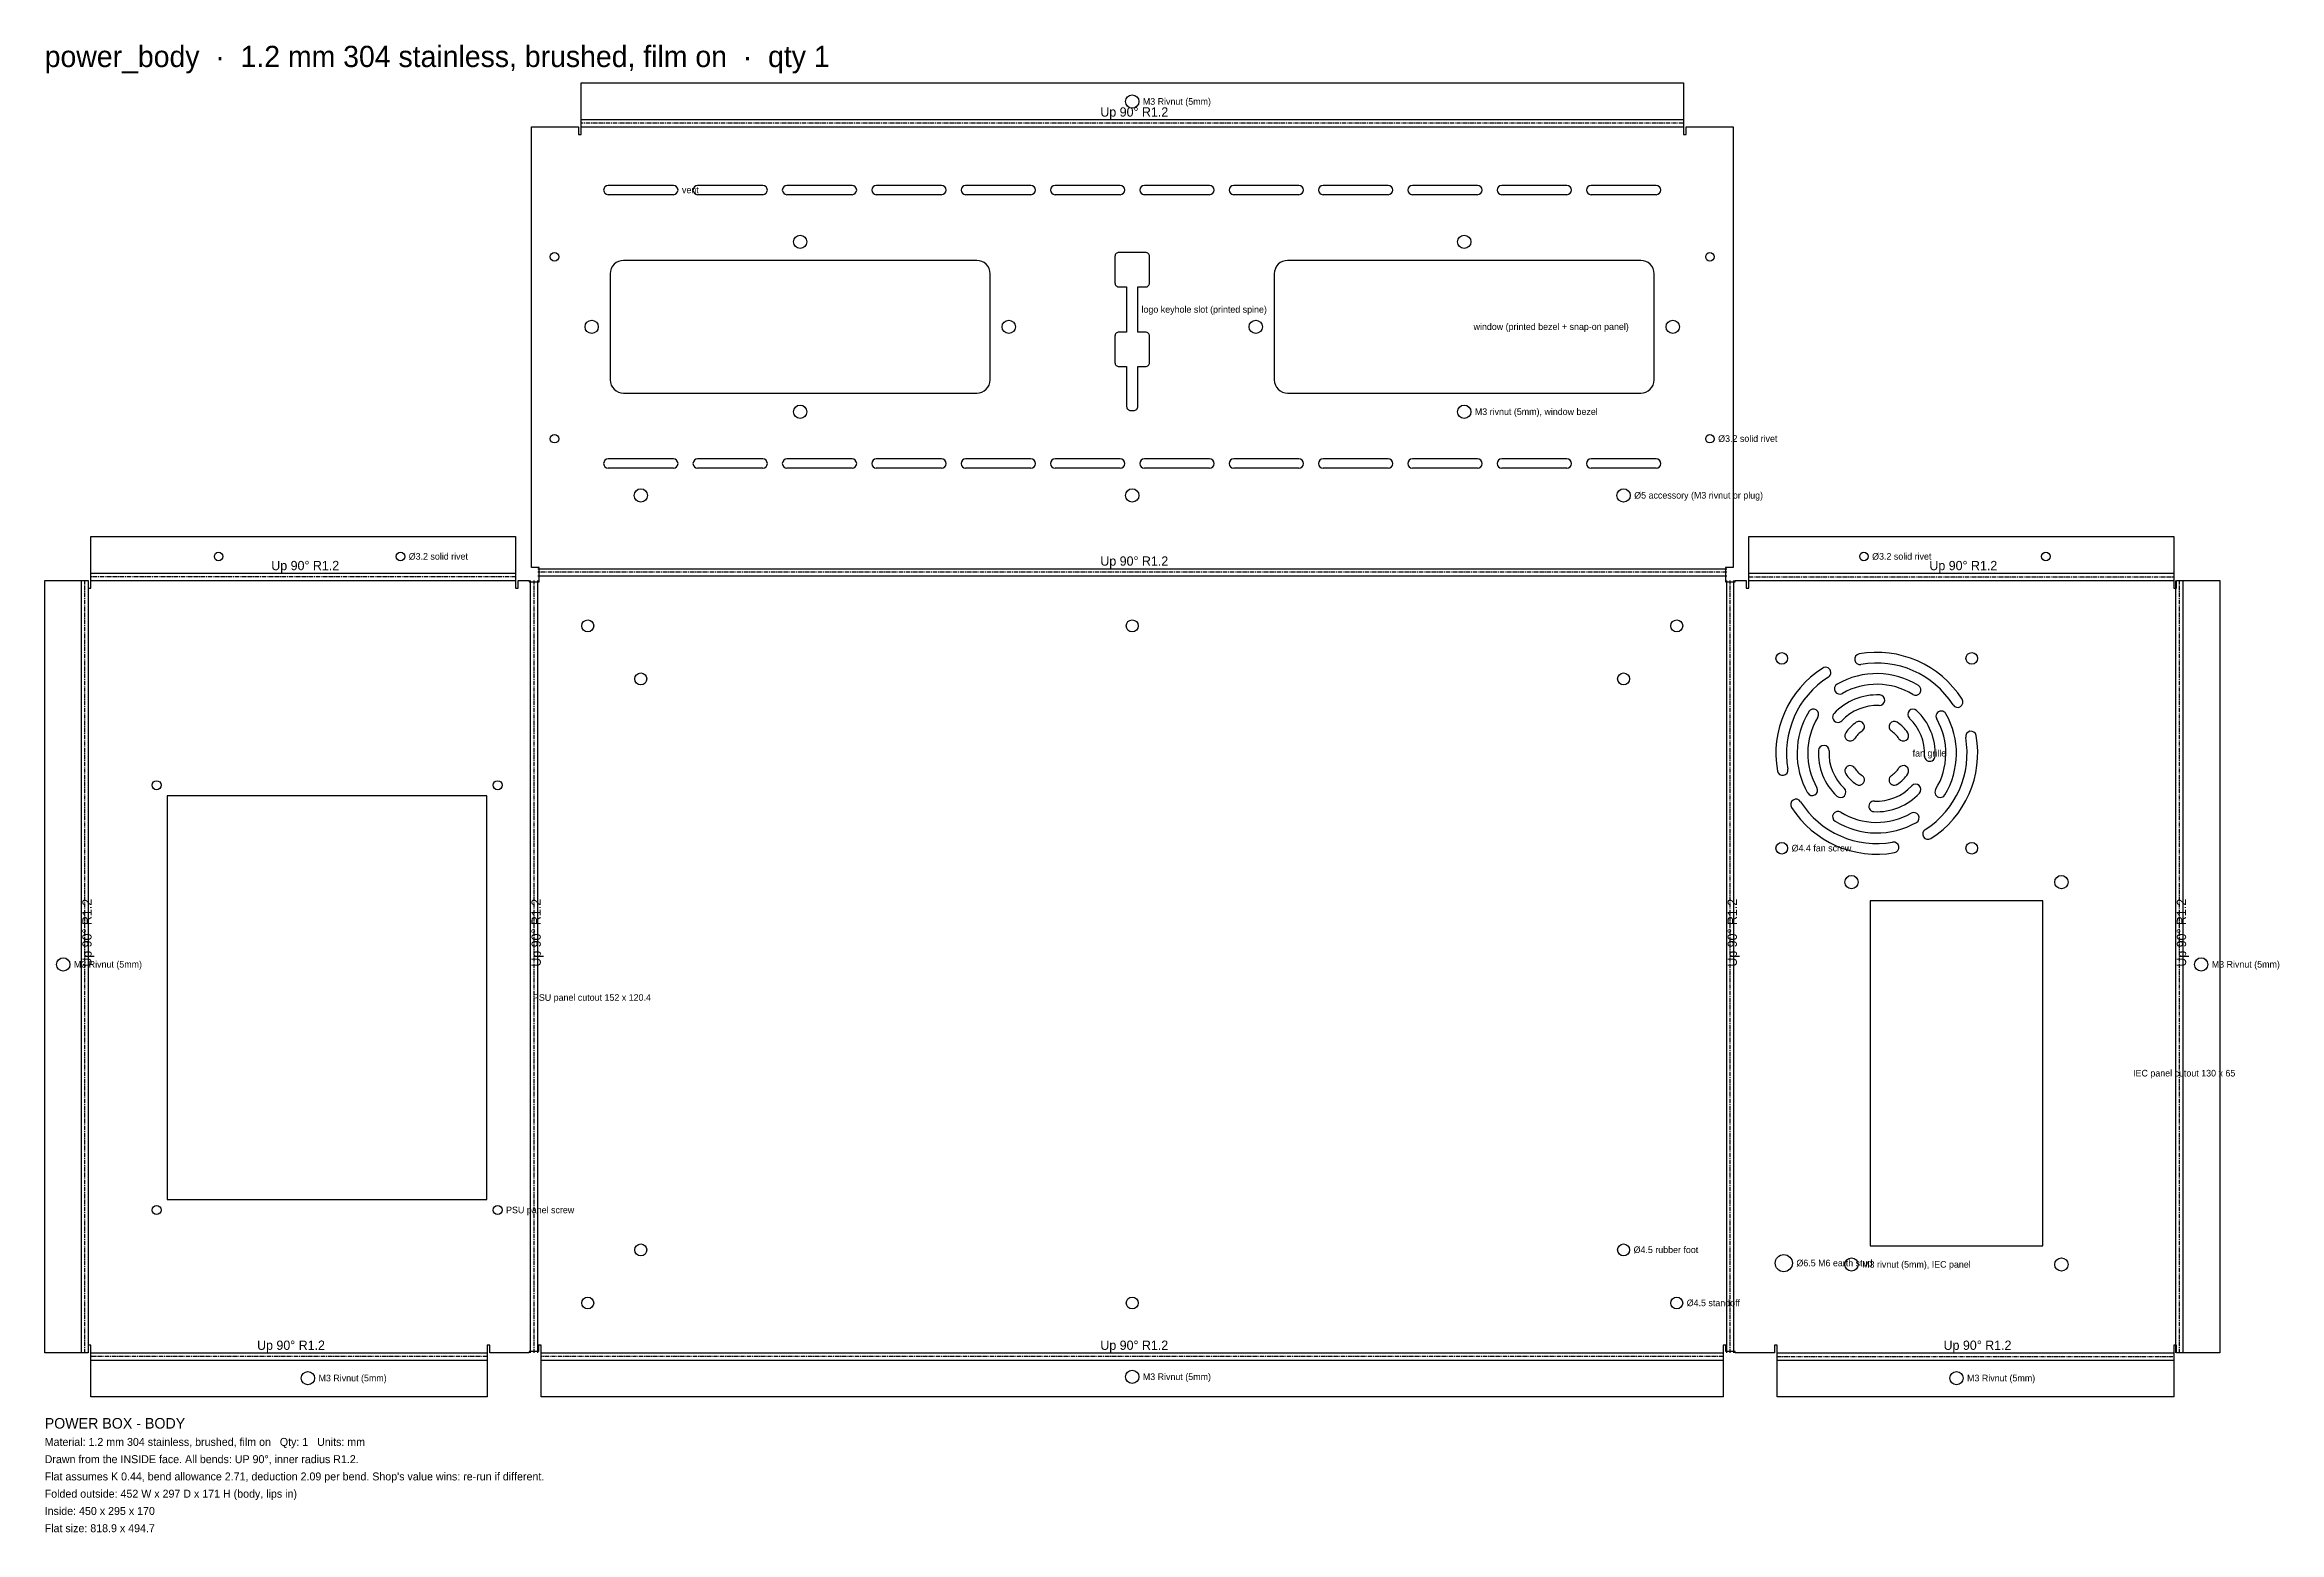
# Model space of a CAD drawing. Header units: millimetres. Extents: x 0 to 1371, y -1092 to 53.
# Drawn here: x 0 to 841, y -1092 to -532 of the extents above; entities that cross this region are included whole.
import ezdxf

# ---------------------------------------------------------------- set-up
doc = ezdxf.new("R2010")
doc.units = ezdxf.units.MM
doc.linetypes.add('CENTER2', pattern=[2.541, 1.587, -0.318, 0.318, -0.318])
for name, color, linetype in [('Bend Center', 1, 'CENTER2'), ('Bend Notes', 3, 'CONTINUOUS'), ('Leaders', 5, 'CONTINUOUS'), ('Part Labels', 2, 'Continuous'), ('Title', 7, 'CONTINUOUS'), ('Visible', 7, 'CONTINUOUS'), ('Visible Narrow', 8, 'CONTINUOUS')]:
    doc.layers.add(name, color=color, linetype=linetype)

msp = doc.modelspace()

# ---------------------------------------------------------------- texts
at = {"layer": 'Bend Notes'}
for p in [(397.43, -559.26), (85.31, -730.07), (397.43, -728.37), (709.54, -730.07), (79.96, -1023.68), (397.43, -1023.68), (714.89, -1023.68)]:
    msp.add_text('Up 90%%D R1.2', height=3.5, dxfattribs=at).set_placement(p)
for p in [(17.66, -879.38), (186.77, -879.38), (637.09, -879.38), (806.2, -879.38)]:
    msp.add_text('Up 90%%D R1.2', height=3.5, rotation=90, dxfattribs=at).set_placement(p)
at = {"layer": 'Leaders'}
for s, p in [('M3 Rivnut (5mm)', (413.43, -554.8)), ('vent', (239.93, -588.11)), ('logo keyhole slot (printed spine)', (412.93, -633.11)), ('window (printed bezel + snap-on panel)', (537.93, -639.61)), ('M3 rivnut (5mm), window bezel', (538.43, -671.61)), ('%%c3.2 solid rivet', (630.03, -681.75)), ('%%c5 accessory (M3 rivnut or plug)', (598.43, -703.11)), ('%%c3.2 solid rivet', (137.05, -726.11)), ('%%c3.2 solid rivet', (688, -726.11)), ('fan grille', (703.24, -800.23)), ('%%c4.4 fan screw', (657.69, -835.98)), ('M3 Rivnut (5mm)', (11, -879.73)), ('M3 Rivnut (5mm)', (815.86, -879.73)), ('PSU panel cutout 152 x 120.4', (183.81, -892.23)), ('IEC panel cutout 130 x 65', (786.24, -920.73)), ('PSU panel screw', (173.71, -972.23)), ('%%c4.5 rubber foot', (598.18, -987.23)), ('%%c6.5 M6 earth stud', (659.49, -992.23)), ('M3 rivnut (5mm), IEC panel', (684.24, -992.73)), ('%%c4.5 standoff', (618.18, -1007.23)), ('M3 Rivnut (5mm)', (103.11, -1035.54)), ('M3 Rivnut (5mm)', (413.43, -1035.04)), ('M3 Rivnut (5mm)', (723.74, -1035.54))]:
    msp.add_text(s, height=2.5, dxfattribs=at).set_placement(p)
at = {"layer": 'Part Labels'}
msp.add_text('power_body  ·  1.2 mm 304 stainless, brushed, film on  ·  qty 1', height=8, dxfattribs=at).set_placement((0, -540.6))
at = {"layer": 'Title'}
for s, height, p in [('POWER BOX - BODY', 4, (0, -1053.34)), ('Material: 1.2 mm 304 stainless, brushed, film on   Qty: 1   Units: mm', 3, (0, -1059.84)), ('Drawn from the INSIDE face. All bends: UP 90%%D, inner radius R1.2.', 3, (0, -1066.34)), ("Flat assumes K 0.44, bend allowance 2.71, deduction 2.09 per bend. Shop's value wins: re-run if different.", 3, (0, -1072.84)), ('Folded outside: 452 W x 297 D x 171 H (body, lips in)', 3, (0, -1079.34)), ('Inside: 450 x 295 x 170', 3, (0, -1085.84)), ('Flat size: 818.9 x 494.7', 3, (0, -1092.34))]:
    msp.add_text(s, height=height, dxfattribs=at).set_placement(p)

# ---------------------------------------------------------------- linework, layer by layer
at = {"layer": 'Bend Center'}
for p, q in [((616.93, -561.76), (201.93, -561.76)), ((633.23, -730.87), (185.63, -730.87)), ((15.16, -1024.83), (15.16, -733.93)), ((177.31, -732.57), (17.31, -732.57)), ((184.27, -1024.83), (184.27, -733.93)), ((634.59, -1024.83), (634.59, -733.93)), ((641.54, -732.57), (801.54, -732.57)), ((803.7, -1024.83), (803.7, -733.93)), ((166.61, -1026.18), (17.31, -1026.18)), ((631.93, -1026.18), (186.93, -1026.18)), ((652.24, -1026.18), (801.54, -1026.18))]:
    msp.add_line(p, q, dxfattribs=at)
at = {"layer": 'Visible'}
for p, q in [((201.93, -559.9), (201.93, -546.6)), ((201.93, -546.6), (616.93, -546.6)), ((616.93, -546.6), (616.93, -559.9)), ((183.23, -729.01), (183.23, -563.11)), ((183.23, -563.11), (200.93, -563.11)), ((200.93, -563.11), (200.93, -566.01)), ((201.93, -560.4), (201.93, -559.9)), ((201.93, -563.11), (201.93, -560.4)), ((201.93, -566.01), (201.93, -563.11)), ((616.93, -559.9), (616.93, -560.4)), ((616.93, -560.4), (616.93, -563.11)), ((616.93, -563.11), (616.93, -566.01)), ((617.93, -566.01), (617.93, -563.11)), ((617.93, -563.11), (635.63, -563.11)), ((635.63, -563.11), (635.63, -729.01)), ((200.93, -566.01), (201.93, -566.01)), ((616.93, -566.01), (617.93, -566.01)), ((236.68, -585.16), (212.18, -585.16)), ((236.68, -588.66), (212.18, -588.66)), ((270.32, -585.16), (245.82, -585.16)), ((270.32, -588.66), (245.82, -588.66)), ((303.95, -585.16), (279.45, -585.16)), ((303.95, -588.66), (279.45, -588.66)), ((337.59, -585.16), (313.09, -585.16)), ((337.59, -588.66), (313.09, -588.66)), ((371.22, -585.16), (346.72, -585.16)), ((371.22, -588.66), (346.72, -588.66)), ((404.86, -585.16), (380.36, -585.16)), ((404.86, -588.66), (380.36, -588.66)), ((438.5, -585.16), (414, -585.16)), ((438.5, -588.66), (414, -588.66)), ((472.13, -585.16), (447.63, -585.16)), ((472.13, -588.66), (447.63, -588.66)), ((505.77, -585.16), (481.27, -585.16)), ((505.77, -588.66), (481.27, -588.66)), ((539.41, -585.16), (514.91, -585.16)), ((539.41, -588.66), (514.91, -588.66)), ((573.04, -585.16), (548.54, -585.16)), ((573.04, -588.66), (548.54, -588.66)), ((606.68, -585.16), (582.18, -585.16)), ((606.68, -588.66), (582.18, -588.66)), ((216.02, -613.79), (215.15, -614.26)), ((216.95, -613.51), (216.02, -613.79)), ((217.93, -613.41), (216.95, -613.51)), ((350.93, -613.41), (217.93, -613.41)), ((351.9, -613.51), (350.93, -613.41)), ((352.84, -613.79), (351.9, -613.51)), ((353.71, -614.26), (352.84, -613.79)), ((402.96, -611.62), (402.93, -611.91)), ((402.93, -611.91), (402.93, -621.91)), ((403.04, -611.34), (402.96, -611.62)), ((403.18, -611.08), (403.04, -611.34)), ((403.37, -610.85), (403.18, -611.08)), ((403.6, -610.67), (403.37, -610.85)), ((403.85, -610.53), (403.6, -610.67)), ((404.14, -610.44), (403.85, -610.53)), ((404.43, -610.41), (404.14, -610.44)), ((414.43, -610.41), (404.43, -610.41)), ((414.72, -610.44), (414.43, -610.41)), ((415, -610.53), (414.72, -610.44)), ((415.26, -610.67), (415, -610.53)), ((415.49, -610.85), (415.26, -610.67)), ((415.68, -611.08), (415.49, -610.85)), ((415.81, -611.34), (415.68, -611.08)), ((415.9, -611.62), (415.81, -611.34)), ((415.93, -611.91), (415.9, -611.62)), ((415.93, -621.91), (415.93, -611.91)), ((466.02, -613.79), (465.15, -614.26)), ((466.95, -613.51), (466.02, -613.79)), ((467.93, -613.41), (466.95, -613.51)), ((600.93, -613.41), (467.93, -613.41)), ((601.9, -613.51), (600.93, -613.41)), ((602.84, -613.79), (601.9, -613.51)), ((603.71, -614.26), (602.84, -613.79)), ((213.02, -617.44), (212.93, -618.41)), ((212.93, -618.41), (212.93, -658.41)), ((213.31, -616.5), (213.02, -617.44)), ((213.77, -615.64), (213.31, -616.5)), ((214.39, -614.88), (213.77, -615.64)), ((215.15, -614.26), (214.39, -614.88)), ((354.46, -614.88), (353.71, -614.26)), ((355.09, -615.64), (354.46, -614.88)), ((355.55, -616.5), (355.09, -615.64)), ((355.83, -617.44), (355.55, -616.5)), ((355.93, -618.41), (355.83, -617.44)), ((355.93, -658.41), (355.93, -618.41)), ((402.93, -621.91), (402.96, -622.21)), ((402.96, -622.21), (403.04, -622.49)), ((403.04, -622.49), (403.18, -622.75)), ((415.68, -622.75), (415.81, -622.49)), ((415.81, -622.49), (415.9, -622.21)), ((415.9, -622.21), (415.93, -621.91)), ((463.02, -617.44), (462.93, -618.41)), ((462.93, -618.41), (462.93, -658.41)), ((463.31, -616.5), (463.02, -617.44)), ((463.77, -615.64), (463.31, -616.5)), ((464.39, -614.88), (463.77, -615.64)), ((465.15, -614.26), (464.39, -614.88)), ((604.46, -614.88), (603.71, -614.26)), ((605.09, -615.64), (604.46, -614.88)), ((605.55, -616.5), (605.09, -615.64)), ((605.83, -617.44), (605.55, -616.5)), ((605.93, -618.41), (605.83, -617.44)), ((605.93, -658.41), (605.93, -618.41)), ((403.18, -622.75), (403.37, -622.97)), ((403.37, -622.97), (403.6, -623.16)), ((403.6, -623.16), (403.85, -623.3)), ((403.85, -623.3), (404.14, -623.38)), ((404.14, -623.38), (404.43, -623.41)), ((404.43, -623.41), (407.25, -623.41)), ((407.25, -623.41), (407.32, -623.42)), ((407.32, -623.42), (407.33, -623.49)), ((407.33, -623.49), (407.33, -640.34)), ((411.53, -623.49), (411.54, -623.42)), ((411.53, -640.34), (411.53, -623.49)), ((411.54, -623.42), (411.6, -623.41)), ((411.6, -623.41), (414.43, -623.41)), ((414.43, -623.41), (414.72, -623.38)), ((414.72, -623.38), (415, -623.3)), ((415, -623.3), (415.26, -623.16)), ((415.26, -623.16), (415.49, -622.97)), ((415.49, -622.97), (415.68, -622.75)), ((402.96, -641.62), (402.93, -641.91)), ((402.93, -641.91), (402.93, -651.91)), ((403.04, -641.34), (402.96, -641.62)), ((403.18, -641.08), (403.04, -641.34)), ((403.37, -640.85), (403.18, -641.08)), ((403.6, -640.67), (403.37, -640.85)), ((403.85, -640.53), (403.6, -640.67)), ((404.14, -640.44), (403.85, -640.53)), ((404.43, -640.41), (404.14, -640.44)), ((407.25, -640.41), (404.43, -640.41)), ((407.32, -640.41), (407.25, -640.41)), ((407.33, -640.34), (407.32, -640.41)), ((411.54, -640.41), (411.53, -640.34)), ((411.6, -640.41), (411.54, -640.41)), ((414.43, -640.41), (411.6, -640.41)), ((414.72, -640.44), (414.43, -640.41)), ((415, -640.53), (414.72, -640.44)), ((415.26, -640.67), (415, -640.53)), ((415.49, -640.85), (415.26, -640.67)), ((415.68, -641.08), (415.49, -640.85)), ((415.81, -641.34), (415.68, -641.08)), ((415.9, -641.62), (415.81, -641.34)), ((415.93, -641.91), (415.9, -641.62)), ((415.93, -651.91), (415.93, -641.91)), ((402.93, -651.91), (402.96, -652.21)), ((402.96, -652.21), (403.04, -652.49)), ((403.04, -652.49), (403.18, -652.75)), ((403.18, -652.75), (403.37, -652.97)), ((403.37, -652.97), (403.6, -653.16)), ((403.6, -653.16), (403.85, -653.3)), ((403.85, -653.3), (404.14, -653.38)), ((404.14, -653.38), (404.43, -653.41)), ((404.43, -653.41), (407.25, -653.41)), ((407.25, -653.41), (407.32, -653.42)), ((407.32, -653.42), (407.33, -653.49)), ((407.33, -653.49), (407.33, -668.41)), ((411.53, -653.49), (411.54, -653.42)), ((411.53, -668.41), (411.53, -653.49)), ((411.54, -653.42), (411.6, -653.41)), ((411.6, -653.41), (414.43, -653.41)), ((414.43, -653.41), (414.72, -653.38)), ((414.72, -653.38), (415, -653.3)), ((415, -653.3), (415.26, -653.16)), ((415.26, -653.16), (415.49, -652.97)), ((415.49, -652.97), (415.68, -652.75)), ((415.68, -652.75), (415.81, -652.49)), ((415.81, -652.49), (415.9, -652.21)), ((415.9, -652.21), (415.93, -651.91)), ((212.93, -658.41), (213.02, -659.39)), ((213.02, -659.39), (213.31, -660.33)), ((213.31, -660.33), (213.77, -661.19)), ((213.77, -661.19), (214.39, -661.95)), ((214.39, -661.95), (215.15, -662.57)), ((215.15, -662.57), (216.02, -663.03)), ((216.02, -663.03), (216.95, -663.32)), ((216.95, -663.32), (217.93, -663.41)), ((217.93, -663.41), (350.93, -663.41)), ((350.93, -663.41), (351.9, -663.32)), ((351.9, -663.32), (352.84, -663.03)), ((352.84, -663.03), (353.71, -662.57)), ((353.71, -662.57), (354.46, -661.95)), ((354.46, -661.95), (355.09, -661.19)), ((355.09, -661.19), (355.55, -660.33)), ((355.55, -660.33), (355.83, -659.39)), ((355.83, -659.39), (355.93, -658.41)), ((462.93, -658.41), (463.02, -659.39)), ((463.02, -659.39), (463.31, -660.33)), ((463.31, -660.33), (463.77, -661.19)), ((463.77, -661.19), (464.39, -661.95)), ((464.39, -661.95), (465.15, -662.57)), ((465.15, -662.57), (466.02, -663.03)), ((466.02, -663.03), (466.95, -663.32)), ((466.95, -663.32), (467.93, -663.41)), ((467.93, -663.41), (600.93, -663.41)), ((600.93, -663.41), (601.9, -663.32)), ((601.9, -663.32), (602.84, -663.03)), ((602.84, -663.03), (603.71, -662.57)), ((603.71, -662.57), (604.46, -661.95)), ((604.46, -661.95), (605.09, -661.19)), ((605.09, -661.19), (605.55, -660.33)), ((605.55, -660.33), (605.83, -659.39)), ((605.83, -659.39), (605.93, -658.41)), ((407.33, -668.41), (407.36, -668.71)), ((407.36, -668.71), (407.44, -668.99)), ((407.44, -668.99), (407.58, -669.25)), ((407.58, -669.25), (407.77, -669.47)), ((407.77, -669.47), (408, -669.66)), ((408, -669.66), (408.25, -669.8)), ((408.25, -669.8), (408.54, -669.88)), ((408.54, -669.88), (408.83, -669.91)), ((408.83, -669.91), (410.03, -669.91)), ((410.03, -669.91), (410.32, -669.88)), ((410.32, -669.88), (410.6, -669.8)), ((410.6, -669.8), (410.86, -669.66)), ((410.86, -669.66), (411.09, -669.47)), ((411.09, -669.47), (411.28, -669.25)), ((411.28, -669.25), (411.41, -668.99)), ((411.41, -668.99), (411.5, -668.71)), ((411.5, -668.71), (411.53, -668.41)), ((236.68, -688.16), (212.18, -688.16)), ((270.32, -688.16), (245.82, -688.16)), ((303.95, -688.16), (279.45, -688.16)), ((337.59, -688.16), (313.09, -688.16)), ((371.22, -688.16), (346.72, -688.16)), ((404.86, -688.16), (380.36, -688.16)), ((438.5, -688.16), (414, -688.16)), ((472.13, -688.16), (447.63, -688.16)), ((505.77, -688.16), (481.27, -688.16)), ((539.41, -688.16), (514.91, -688.16)), ((573.04, -688.16), (548.54, -688.16)), ((606.68, -688.16), (582.18, -688.16)), ((236.68, -691.66), (212.18, -691.66)), ((270.32, -691.66), (245.82, -691.66)), ((303.95, -691.66), (279.45, -691.66)), ((337.59, -691.66), (313.09, -691.66)), ((371.22, -691.66), (346.72, -691.66)), ((404.86, -691.66), (380.36, -691.66)), ((438.5, -691.66), (414, -691.66)), ((472.13, -691.66), (447.63, -691.66)), ((505.77, -691.66), (481.27, -691.66)), ((539.41, -691.66), (514.91, -691.66)), ((573.04, -691.66), (548.54, -691.66)), ((606.68, -691.66), (582.18, -691.66)), ((17.31, -730.71), (17.31, -717.41)), ((17.31, -717.41), (177.31, -717.41)), ((177.31, -717.41), (177.31, -730.71)), ((641.54, -730.71), (641.54, -717.41)), ((641.54, -717.41), (801.54, -717.41)), ((801.54, -717.41), (801.54, -730.71)), ((17.31, -731.21), (17.31, -730.71)), ((17.31, -733.93), (17.31, -731.21)), ((177.31, -730.71), (177.31, -731.21)), ((177.31, -731.21), (177.31, -733.93)), ((186.13, -729.01), (183.23, -729.01)), ((186.13, -734.43), (186.13, -729.01)), ((635.63, -729.01), (632.73, -729.01)), ((632.73, -729.01), (632.73, -734.43)), ((641.54, -731.21), (641.54, -730.71)), ((641.54, -733.93), (641.54, -731.21)), ((801.54, -730.71), (801.54, -731.21)), ((801.54, -731.21), (801.54, -733.93)), ((0, -1024.83), (0, -733.93)), ((0, -733.93), (13.8, -733.93)), ((13.8, -733.93), (16.31, -733.93)), ((16.31, -733.93), (16.31, -736.83)), ((16.31, -736.83), (17.31, -736.83)), ((17.31, -736.83), (17.31, -733.93)), ((177.31, -733.93), (177.31, -736.83)), ((177.31, -736.83), (178.31, -736.83)), ((178.31, -736.83), (178.31, -733.93)), ((178.31, -733.93), (182.41, -733.93)), ((182.41, -733.93), (182.41, -734.43)), ((182.41, -734.43), (186.13, -734.43)), ((632.73, -734.43), (636.44, -734.43)), ((636.44, -734.43), (636.44, -733.93)), ((636.44, -733.93), (640.54, -733.93)), ((640.54, -733.93), (640.54, -736.83)), ((640.54, -736.83), (641.54, -736.83)), ((641.54, -736.83), (641.54, -733.93)), ((801.54, -733.93), (801.54, -736.83)), ((801.54, -736.83), (802.54, -736.83)), ((802.54, -736.83), (802.54, -733.93)), ((802.54, -733.93), (805.06, -733.93)), ((805.06, -733.93), (818.86, -733.93)), ((818.86, -733.93), (818.86, -1024.83)), ((166.51, -815.03), (46.11, -815.03)), ((46.11, -815.03), (46.11, -967.03)), ((166.51, -967.03), (166.51, -815.03)), ((752.24, -854.53), (687.24, -854.53)), ((687.24, -854.53), (687.24, -984.53)), ((752.24, -984.53), (752.24, -854.53)), ((46.11, -967.03), (166.51, -967.03)), ((687.24, -984.53), (752.24, -984.53)), ((13.8, -1024.83), (0, -1024.83)), ((16.31, -1024.83), (13.8, -1024.83)), ((17.31, -1021.93), (16.31, -1021.93)), ((16.31, -1021.93), (16.31, -1024.83)), ((17.31, -1024.83), (17.31, -1021.93)), ((17.31, -1027.54), (17.31, -1024.83)), ((167.61, -1021.93), (166.61, -1021.93)), ((166.61, -1021.93), (166.61, -1024.83)), ((166.61, -1024.83), (166.61, -1027.54)), ((167.61, -1024.83), (167.61, -1021.93)), ((182.41, -1024.83), (167.61, -1024.83)), ((185.93, -1024.33), (182.41, -1024.33)), ((182.41, -1024.33), (182.41, -1024.83)), ((186.93, -1021.93), (185.93, -1021.93)), ((185.93, -1021.93), (185.93, -1024.33)), ((186.93, -1024.83), (186.93, -1021.93)), ((186.93, -1027.54), (186.93, -1024.83)), ((632.93, -1021.93), (631.93, -1021.93)), ((631.93, -1021.93), (631.93, -1024.83)), ((631.93, -1024.83), (631.93, -1027.54)), ((632.93, -1024.33), (632.93, -1021.93)), ((636.44, -1024.33), (632.93, -1024.33)), ((636.44, -1024.83), (636.44, -1024.33)), ((651.24, -1024.83), (636.44, -1024.83)), ((652.24, -1021.93), (651.24, -1021.93)), ((651.24, -1021.93), (651.24, -1024.83)), ((652.24, -1024.83), (652.24, -1021.93)), ((652.24, -1027.54), (652.24, -1024.83)), ((802.54, -1021.93), (801.54, -1021.93)), ((801.54, -1021.93), (801.54, -1024.83)), ((801.54, -1024.83), (801.54, -1027.54)), ((802.54, -1024.83), (802.54, -1021.93)), ((805.06, -1024.83), (802.54, -1024.83)), ((818.86, -1024.83), (805.06, -1024.83)), ((17.31, -1028.04), (17.31, -1027.54)), ((17.31, -1041.34), (17.31, -1028.04)), ((166.61, -1027.54), (166.61, -1028.04)), ((166.61, -1028.04), (166.61, -1041.34)), ((186.93, -1028.04), (186.93, -1027.54)), ((186.93, -1041.34), (186.93, -1028.04)), ((631.93, -1027.54), (631.93, -1028.04)), ((631.93, -1028.04), (631.93, -1041.34)), ((652.24, -1028.04), (652.24, -1027.54)), ((652.24, -1041.34), (652.24, -1028.04)), ((801.54, -1027.54), (801.54, -1028.04)), ((801.54, -1028.04), (801.54, -1041.34)), ((166.61, -1041.34), (17.31, -1041.34)), ((631.93, -1041.34), (186.93, -1041.34)), ((801.54, -1041.34), (652.24, -1041.34))]:
    msp.add_line(p, q, dxfattribs=at)
for centre, radius in [((409.43, -553.6), 2.5), ((284.43, -606.41), 2.5), ((534.43, -606.41), 2.5), ((191.93, -612.07), 1.6), ((626.93, -612.07), 1.6), ((205.93, -638.41), 2.5), ((362.93, -638.41), 2.5), ((455.93, -638.41), 2.5), ((612.93, -638.41), 2.5), ((284.43, -670.41), 2.5), ((534.43, -670.41), 2.5), ((191.93, -680.55), 1.6), ((626.93, -680.55), 1.6), ((224.43, -701.91), 2.5), ((409.43, -701.91), 2.5), ((594.43, -701.91), 2.5), ((65.47, -724.91), 1.6), ((133.95, -724.91), 1.6), ((684.9, -724.91), 1.6), ((753.38, -724.91), 1.6), ((204.43, -751.03), 2.25), ((409.43, -751.03), 2.25), ((614.43, -751.03), 2.25), ((653.99, -763.28), 2.2), ((725.49, -763.28), 2.2), ((224.43, -771.03), 2.25), ((594.43, -771.03), 2.25), ((42.11, -811.03), 1.7), ((170.51, -811.03), 1.7), ((653.99, -834.78), 2.2), ((725.49, -834.78), 2.2), ((680.24, -847.53), 2.5), ((759.24, -847.53), 2.5), ((7, -878.53), 2.5), ((811.86, -878.53), 2.5), ((42.11, -971.03), 1.7), ((170.51, -971.03), 1.7), ((224.43, -986.03), 2.25), ((594.43, -986.03), 2.25), ((654.74, -991.03), 3.25), ((680.24, -991.53), 2.5), ((759.24, -991.53), 2.5), ((204.43, -1006.03), 2.25), ((409.43, -1006.03), 2.25), ((614.43, -1006.03), 2.25), ((99.11, -1034.34), 2.5), ((409.43, -1033.84), 2.5), ((719.74, -1034.34), 2.5)]:
    msp.add_circle(centre, radius, dxfattribs=at)
for centre, radius, start, end in [((212.18, -586.91), 1.75, 90, 270), ((236.68, -586.91), 1.75, 270, 90), ((245.82, -586.91), 1.75, 90, 270), ((270.32, -586.91), 1.75, 270, 90), ((279.45, -586.91), 1.75, 90, 270), ((303.95, -586.91), 1.75, 270, 90), ((313.09, -586.91), 1.75, 90, 270), ((337.59, -586.91), 1.75, 270, 90), ((346.72, -586.91), 1.75, 90, 270), ((371.22, -586.91), 1.75, 270, 90), ((380.36, -586.91), 1.75, 90, 270), ((404.86, -586.91), 1.75, 270, 90), ((414, -586.91), 1.75, 90, 270), ((438.5, -586.91), 1.75, 270, 90), ((447.63, -586.91), 1.75, 90, 270), ((472.13, -586.91), 1.75, 270, 90), ((481.27, -586.91), 1.75, 90, 270), ((505.77, -586.91), 1.75, 270, 90), ((514.91, -586.91), 1.75, 90, 270), ((539.41, -586.91), 1.75, 270, 90), ((548.54, -586.91), 1.75, 90, 270), ((573.04, -586.91), 1.75, 270, 90), ((582.18, -586.91), 1.75, 90, 270), ((606.68, -586.91), 1.75, 270, 90), ((212.18, -689.91), 1.75, 90, 270), ((236.68, -689.91), 1.75, 270, 90), ((245.82, -689.91), 1.75, 90, 270), ((270.32, -689.91), 1.75, 270, 90), ((279.45, -689.91), 1.75, 90, 270), ((303.95, -689.91), 1.75, 270, 90), ((313.09, -689.91), 1.75, 90, 270), ((337.59, -689.91), 1.75, 270, 90), ((346.72, -689.91), 1.75, 90, 270), ((371.22, -689.91), 1.75, 270, 90), ((380.36, -689.91), 1.75, 90, 270), ((404.86, -689.91), 1.75, 270, 90), ((414, -689.91), 1.75, 90, 270), ((438.5, -689.91), 1.75, 270, 90), ((447.63, -689.91), 1.75, 90, 270), ((472.13, -689.91), 1.75, 270, 90), ((481.27, -689.91), 1.75, 90, 270), ((505.77, -689.91), 1.75, 270, 90), ((514.91, -689.91), 1.75, 90, 270), ((539.41, -689.91), 1.75, 270, 90), ((548.54, -689.91), 1.75, 90, 270), ((573.04, -689.91), 1.75, 270, 90), ((582.18, -689.91), 1.75, 90, 270), ((606.68, -689.91), 1.75, 270, 90), ((683.43, -763.59), 2, 100.1042, 280.1042), ((689.74, -799.03), 38, 32.3859, 100.1042), ((689.74, -799.03), 34, 32.3859, 100.1042), ((689.74, -799.03), 38, 122.3859, 190.1042), ((689.74, -799.03), 34, 122.3859, 190.1042), ((670.46, -768.63), 2, 302.3859, 122.3859), ((675.81, -774.74), 2, 119.8394, 299.8394), ((689.74, -799.03), 30, 58.4873, 119.8394), ((689.74, -799.03), 26, 58.4873, 119.8394), ((704.38, -775.16), 2, 238.4873, 58.4873), ((665.87, -784.39), 2, 328.4873, 148.4873), ((689.74, -799.03), 22, 87.1352, 137.0282), ((689.74, -799.03), 18, 87.1352, 137.0282), ((690.74, -779.05), 2, 267.1352, 87.1352), ((720.14, -779.75), 2, 212.3859, 32.3859), ((689.74, -799.03), 30, 148.4873, 209.8394), ((689.74, -799.03), 26, 148.4873, 209.8394), ((675.11, -785.39), 2, 137.0282, 317.0282), ((689.74, -799.03), 14, 123.4225, 146.5775), ((689.74, -799.03), 10, 123.4225, 146.5775), ((683.13, -789.01), 2, 303.4225, 123.4225), ((696.35, -789.01), 2, 56.5775, 236.5775), ((689.74, -799.03), 10, 33.4225, 56.5775), ((689.74, -799.03), 14, 33.4225, 56.5775), ((703.38, -784.39), 2, 47.0282, 227.0282), ((689.74, -799.03), 18, 357.1352, 47.0282), ((689.74, -799.03), 22, 357.1352, 47.0282), ((689.74, -799.03), 26, 328.4873, 29.8394), ((714.03, -785.1), 2, 29.8394, 209.8394), ((689.74, -799.03), 30, 328.4873, 29.8394), ((725.18, -792.71), 2, 10.1042, 190.1042), ((689.74, -799.03), 22, 177.1352, 227.0282), ((669.77, -798.03), 2, 357.1352, 177.1352), ((689.74, -799.03), 18, 177.1352, 227.0282), ((679.73, -792.42), 2, 146.5775, 326.5775), ((699.76, -792.42), 2, 213.4225, 33.4225), ((689.74, -799.03), 34, 302.3859, 10.1042), ((689.74, -799.03), 38, 302.3859, 10.1042), ((654.3, -805.34), 2, 190.1042, 10.1042), ((679.73, -805.64), 2, 33.4225, 213.4225), ((689.74, -799.03), 14, 213.4225, 236.5775), ((689.74, -799.03), 10, 213.4225, 236.5775), ((683.13, -809.04), 2, 236.5775, 56.5775), ((696.35, -809.04), 2, 123.4225, 303.4225), ((689.74, -799.03), 10, 303.4225, 326.5775), ((689.74, -799.03), 14, 303.4225, 326.5775), ((699.76, -805.64), 2, 326.5775, 146.5775), ((709.72, -800.03), 2, 177.1352, 357.1352), ((665.46, -812.96), 2, 209.8394, 29.8394), ((676.11, -813.66), 2, 227.0282, 47.0282), ((689.74, -799.03), 22, 267.1352, 317.0282), ((689.74, -799.03), 18, 267.1352, 317.0282), ((704.38, -812.66), 2, 317.0282, 137.0282), ((713.61, -813.66), 2, 148.4873, 328.4873), ((659.34, -818.31), 2, 32.3859, 212.3859), ((689.74, -799.03), 38, 212.3859, 280.1042), ((689.74, -799.03), 34, 212.3859, 280.1042), ((675.11, -822.9), 2, 58.4873, 238.4873), ((689.74, -799.03), 26, 238.4873, 299.8394), ((688.74, -819), 2, 87.1352, 267.1352), ((703.67, -823.32), 2, 299.8394, 119.8394), ((689.74, -799.03), 30, 238.4873, 299.8394), ((696.06, -834.47), 2, 280.1042, 100.1042), ((709.03, -829.43), 2, 122.3859, 302.3859)]:
    msp.add_arc(centre, radius, start, end, dxfattribs=at)
at = {"layer": 'Visible Narrow'}
for p, q in [((201.93, -560.4), (616.93, -560.4)), ((201.93, -563.11), (616.93, -563.11)), ((17.31, -731.21), (177.31, -731.21)), ((185.63, -729.51), (633.23, -729.51)), ((641.54, -731.21), (801.54, -731.21)), ((13.8, -1024.83), (13.8, -733.93)), ((16.51, -1024.83), (16.51, -733.93)), ((17.31, -733.93), (177.31, -733.93)), ((182.91, -1024.83), (182.91, -733.93)), ((185.63, -732.23), (633.23, -732.23)), ((185.63, -1024.83), (185.63, -733.93)), ((633.23, -1024.83), (633.23, -733.93)), ((635.94, -1024.83), (635.94, -733.93)), ((641.54, -733.93), (801.54, -733.93)), ((802.34, -1024.83), (802.34, -733.93)), ((805.06, -1024.83), (805.06, -733.93)), ((17.31, -1024.83), (166.61, -1024.83)), ((186.93, -1024.83), (631.93, -1024.83)), ((652.24, -1024.83), (801.54, -1024.83)), ((17.31, -1027.54), (166.61, -1027.54)), ((186.93, -1027.54), (631.93, -1027.54)), ((652.24, -1027.54), (801.54, -1027.54))]:
    msp.add_line(p, q, dxfattribs=at)

msp.set_redraw_order([(e.dxf.handle, doc.entitydb.next_handle()) for e in msp.query("TEXT MTEXT ATTDEF DIMENSION ARC_DIMENSION")])  # texts and dimensions are drawn at this point

doc.saveas('drawing.dxf')
